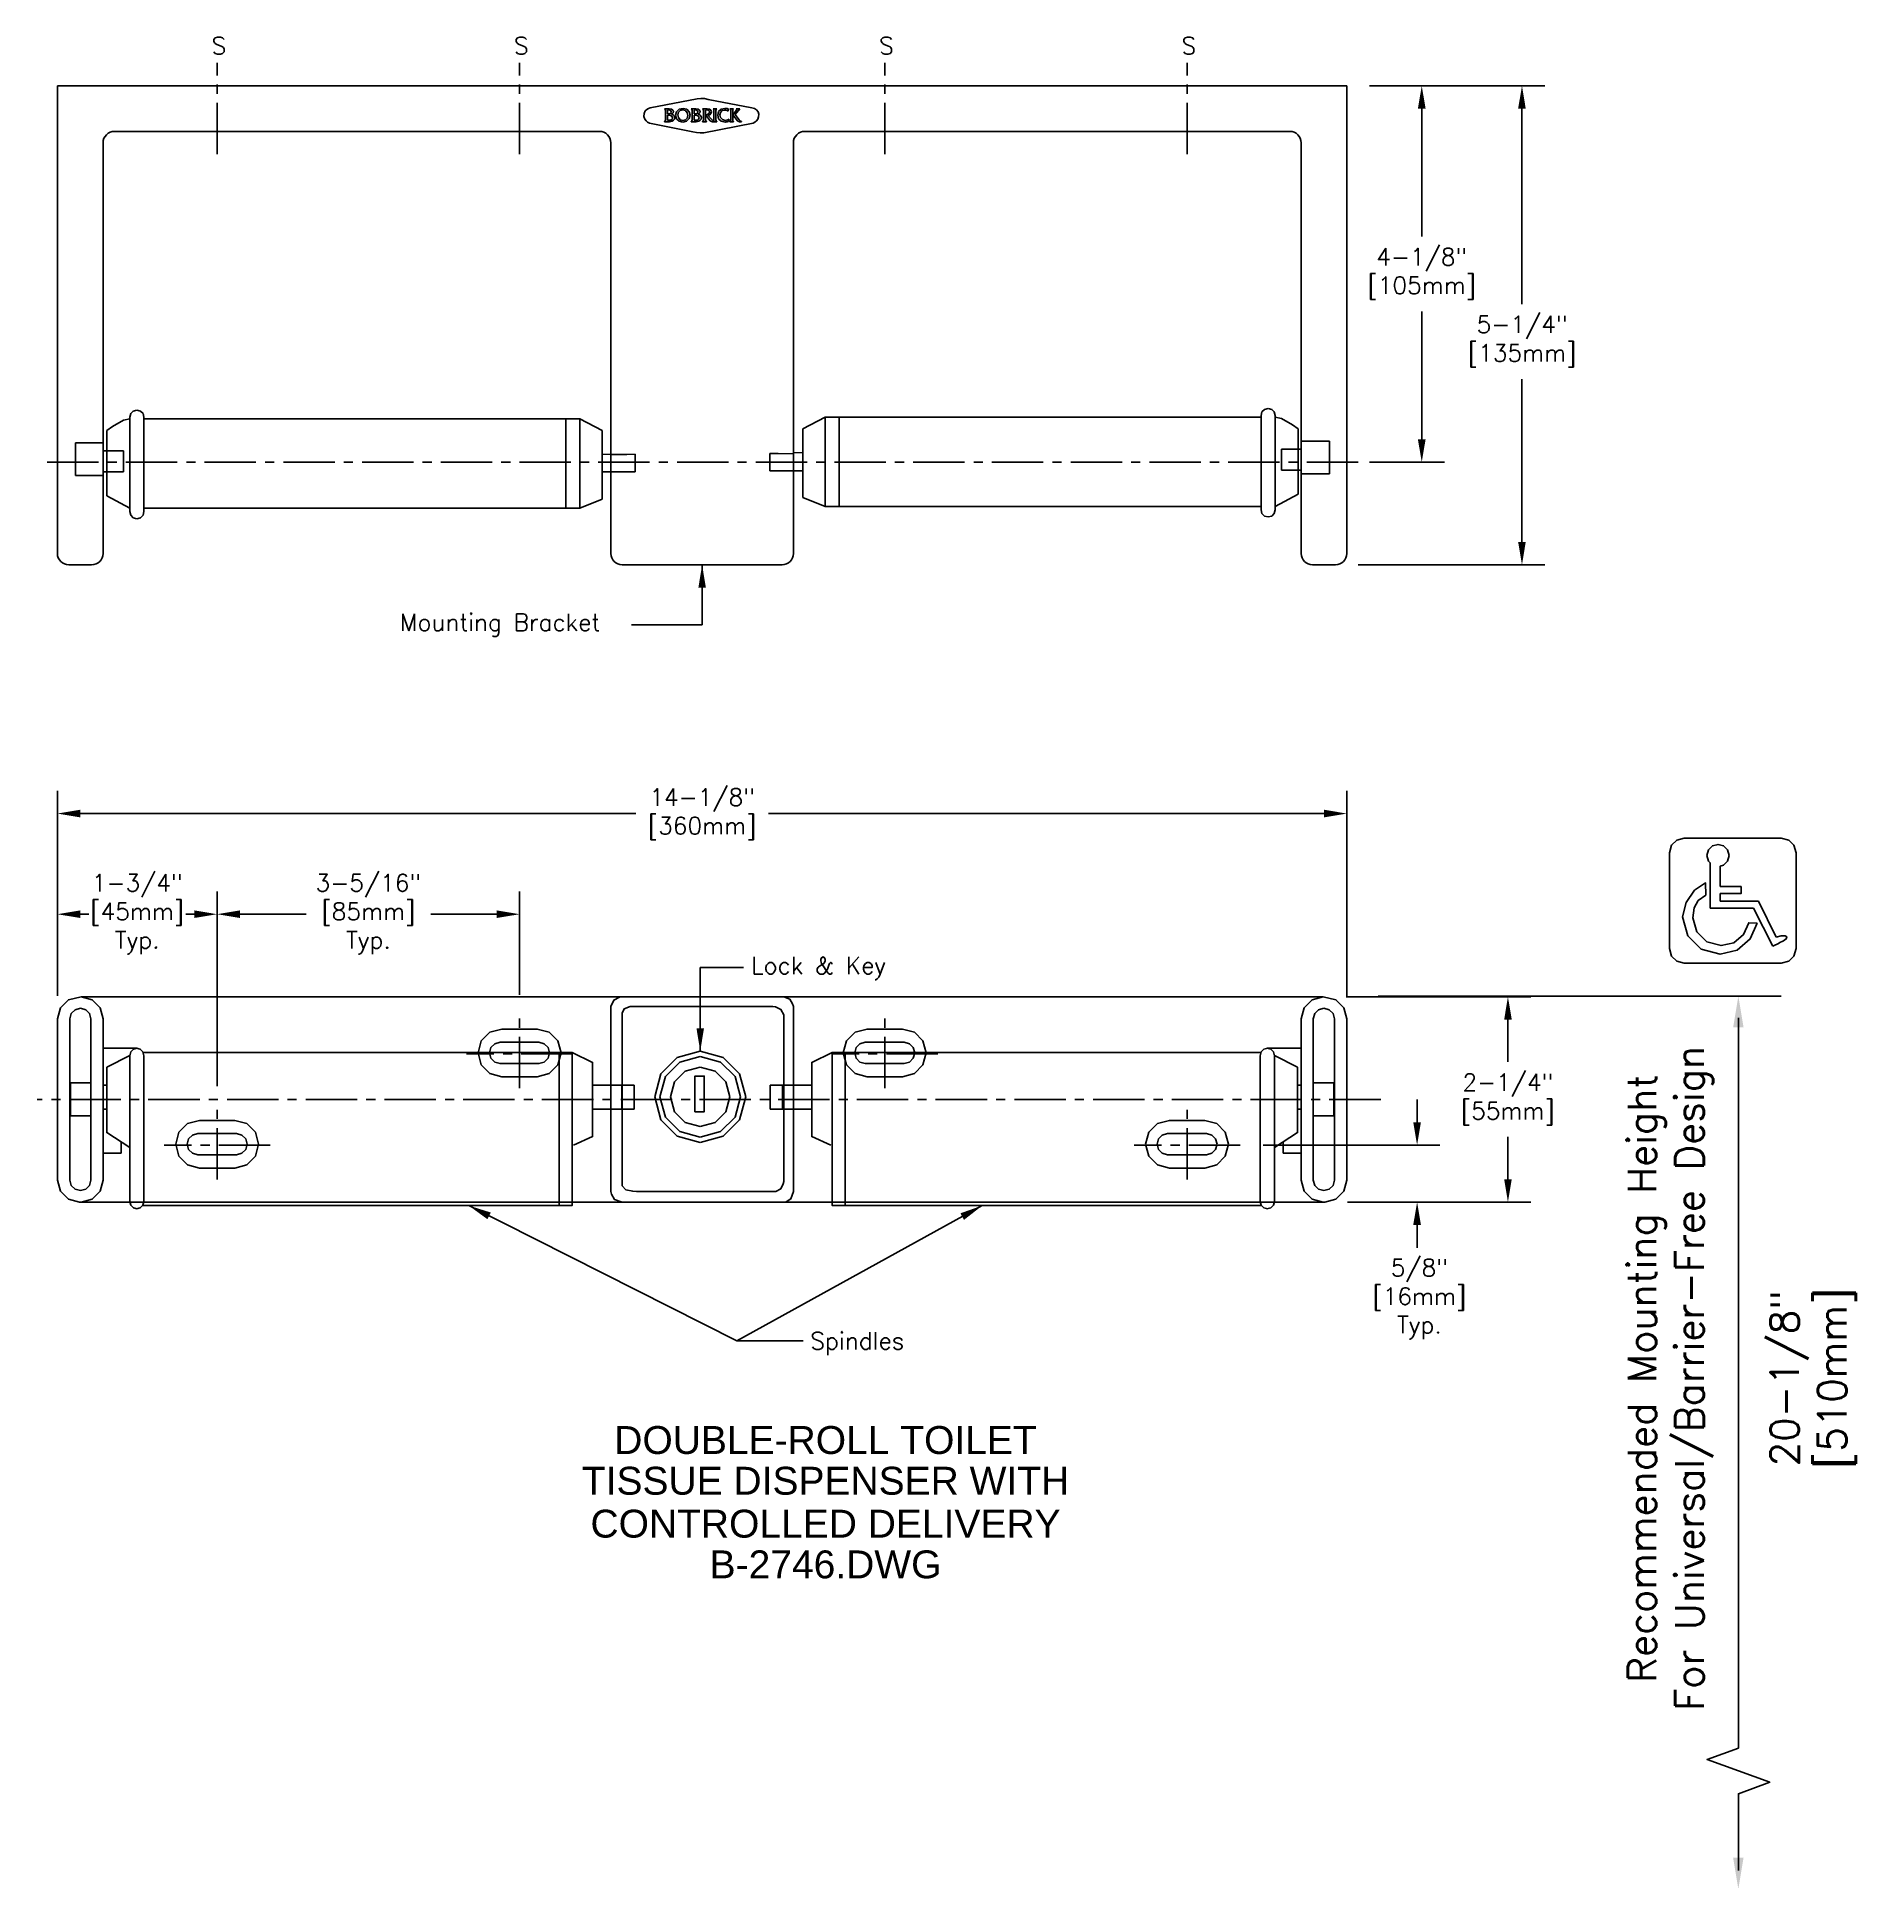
# Model space of a CAD drawing. Extents: x 16.3 to 36.2, y -4.2 to 16.1.
import ezdxf
from ezdxf.enums import TextEntityAlignment as Align

# ---------------------------------------------------------------- set-up
doc = ezdxf.new("R2010")
doc.units = 0
doc.header["$MEASUREMENT"] = 0
doc.header["$PDMODE"] = 35
doc.header["$PDSIZE"] = 0.000315
doc.linetypes.add('CENTER2', pattern=[1.125, 0.75, -0.125, 0.125, -0.125])
doc.layers.get('0').update_dxf_attribs({"linetype": 'CONTINUOUS'})
doc.layers.get('DEFPOINTS').update_dxf_attribs({"linetype": 'CONTINUOUS'})
for name, color, linetype in [('DETAIL', 4, 'CONTINUOUS'), ('DIM', 1, 'CONTINUOUS'), ('TEXT', 2, 'CONTINUOUS')]:
    doc.layers.add(name, color=color, linetype=linetype)
doc.styles.add('ARIAL_5', font='arial.ttf', dxfattribs={"height": 5})
doc.styles.add('DIM_S_5', font='simplex.shx', dxfattribs={"height": 0.1875})
doc.styles.add('DIM_S_7', font='simplex.shx', dxfattribs={"height": 0.3125})
doc.dimstyles.new('DIM_S_7', dxfattribs={"dimtxt": 0.12, "dimasz": 0.25, "dimexe": 0.25, "dimexo": 0.25, "dimgap": 0.09375, "dimtad": 1, "dimtih": 1, "dimtoh": 1, "dimdec": 4, "dimrnd": 0.0625, "dimzin": 0, "dimtxsty": 'DIM_S_5', "dimcen": 0.09375, "dimaunit": 1, "dimazin": 3, "dimtfac": 1, "dimtdec": 4, "dimtofl": 0, "dimtmove": 0, "dimatfit": 3, "dimtolj": 1, "dimtzin": 0})

msp = doc.modelspace()

# ---------------------------------------------------------------- texts
at = {"layer": 'DIM', "linetype": 'CONTINUOUS', "style": 'DIM_S_5'}
for s, p in [('S', (18.16319, 15.91713)), ('S', (21.47569, 15.91713)), ('S', (25.47569, 15.91713)), ('S', (28.78819, 15.91713)), ('Mounting Bracket', (20.22629, 9.5979)), ('Lock & Key', (24.07393, 5.83786)), ('Spindles', (24.72212, 1.72481))]:
    msp.add_text(s, height=0.1875, dxfattribs=at).set_placement(p)
at = {"layer": 'DIM', "linetype": 'CONTINUOUS', "insert": (33.67615, 1.40808), "char_height": 0.3125, "width": 11.8907917, "attachment_point": 2, "rotation": 90, "style": 'DIM_S_7'}
msp.add_mtext('Recommended Mounting Height \\PFor Universal/Barrier-Free Design\\P\\P20-1/8"\\P[510mm]', dxfattribs=at)

# ---------------------------------------------------------------- blocks, each defined once
blk = doc.blocks.new('TBLK_TX')
blk = doc.blocks.new('*D2')
at = {"layer": 'DEFPOINTS', "color": 0, "linetype": 'CONTINUOUS'}
for p in [(30.599, 15.571), (30.474, 10.321), (32.518, 10.321)]:
    blk.add_point(p, dxfattribs=at)
at = {"layer": 'DIM', "color": 0, "linetype": 'CONTINUOUS'}
for p, q in [((30.849, 15.571), (32.768, 15.571)), ((32.518, 15.321), (32.518, 13.178)), ((32.518, 10.571), (32.518, 12.357)), ((30.724, 10.321), (32.768, 10.321))]:
    blk.add_line(p, q, dxfattribs=at)
for points in [[(32.476, 15.321), (32.559, 15.321), (32.518, 15.571)], [(32.476, 10.571), (32.559, 10.571), (32.518, 10.321)]]:
    blk.add_solid(points, dxfattribs=at)
at = {"layer": 'DIM', "color": 0, "linetype": 'CONTINUOUS', "insert": (32.52, 12.768), "char_height": 0.1875, "attachment_point": 5, "style": 'DIM_S_5'}
blk.add_mtext('\\A1;5-1/4"\\P[135mm]', dxfattribs=at)
blk = doc.blocks.new('*D3')
at = {"color": 0, "linetype": 'BYBLOCK'}
for p, q in [((30.849, 15.571), (31.67, 15.571)), ((31.42, 15.321), (31.42, 13.92)), ((31.42, 11.696), (31.42, 13.098)), ((30.849, 11.446), (31.67, 11.446))]:
    blk.add_line(p, q, dxfattribs=at)
for points in [[(31.378, 15.321), (31.462, 15.321), (31.42, 15.571)], [(31.378, 11.696), (31.462, 11.696), (31.42, 11.446)]]:
    blk.add_solid(points, dxfattribs=at)
at = {"layer": 'DEFPOINTS', "color": 0, "linetype": 'BYBLOCK'}
for p in [(30.599, 15.571), (30.599, 11.446), (31.42, 11.446)]:
    blk.add_point(p, dxfattribs=at)
at = {"color": 0, "linetype": 'BYBLOCK', "insert": (31.42, 13.509), "char_height": 0.1875, "attachment_point": 5, "style": 'DIM_S_5'}
blk.add_mtext('\\A1;4-1/8"\\P[105mm]', dxfattribs=at)
blk = doc.blocks.new('*D4')
at = {"color": 0, "linetype": 'BYBLOCK'}
for p, q in [((16.474, 5.597), (16.474, 7.846)), ((30.599, 5.597), (30.599, 7.846)), ((16.724, 7.596), (22.809, 7.596)), ((30.349, 7.596), (24.264, 7.596))]:
    blk.add_line(p, q, dxfattribs=at)
for points in [[(16.724, 7.638), (16.724, 7.554), (16.474, 7.596)], [(30.349, 7.638), (30.349, 7.554), (30.599, 7.596)]]:
    blk.add_solid(points, dxfattribs=at)
at = {"layer": 'DEFPOINTS', "color": 0, "linetype": 'BYBLOCK'}
for p in [(30.599, 7.596), (16.474, 5.347), (30.599, 5.347)]:
    blk.add_point(p, dxfattribs=at)
at = {"color": 0, "linetype": 'BYBLOCK', "insert": (23.537, 7.588), "char_height": 0.1875, "attachment_point": 5, "style": 'DIM_S_5'}
blk.add_mtext('\\A1;14-1/8"\\P[360mm]', dxfattribs=at)
blk = doc.blocks.new('*D5')
at = {"color": 0, "linetype": 'BYBLOCK'}
for p, q in [((30.591, 5.589), (32.614, 5.589)), ((32.364, 5.339), (32.364, 4.874)), ((32.364, 3.589), (32.364, 4.053)), ((30.608, 3.339), (32.614, 3.339))]:
    blk.add_line(p, q, dxfattribs=at)
for points in [[(32.323, 5.339), (32.406, 5.339), (32.364, 5.589)], [(32.323, 3.589), (32.406, 3.589), (32.364, 3.339)]]:
    blk.add_solid(points, dxfattribs=at)
at = {"layer": 'DEFPOINTS', "color": 0, "linetype": 'BYBLOCK'}
for p in [(30.341, 5.589), (30.358, 3.339), (32.364, 3.339)]:
    blk.add_point(p, dxfattribs=at)
at = {"color": 0, "linetype": 'BYBLOCK', "insert": (32.364, 4.464), "char_height": 0.1875, "attachment_point": 5, "style": 'DIM_S_5'}
blk.add_mtext('\\A1;2-1/4"\\P[55mm]', dxfattribs=at)
blk = doc.blocks.new('*D6')
at = {"layer": 'DEFPOINTS', "color": 0, "linetype": 'CONTINUOUS'}
for p in [(29.431, 3.964), (30.358, 3.339), (31.369, 3.339)]:
    blk.add_point(p, dxfattribs=at)
at = {"layer": 'DIM', "color": 0, "linetype": 'CONTINUOUS'}
for p, q in [((31.369, 4.214), (31.369, 4.464)), ((29.681, 3.964), (31.619, 3.964)), ((30.608, 3.339), (31.619, 3.339)), ((31.369, 3.089), (31.369, 2.839))]:
    blk.add_line(p, q, dxfattribs=at)
for points in [[(31.327, 4.214), (31.411, 4.214), (31.369, 3.964)], [(31.327, 3.089), (31.411, 3.089), (31.369, 3.339)]]:
    blk.add_solid(points, dxfattribs=at)
at = {"layer": 'DIM', "color": 0, "linetype": 'CONTINUOUS', "insert": (31.394, 2.276), "char_height": 0.1875, "attachment_point": 5, "style": 'DIM_S_5'}
blk.add_mtext('\\A1;5/8"\\P[16mm]\\PTyp.', dxfattribs=at)
blk = doc.blocks.new('*D7')
at = {"color": 0, "linetype": 'BYBLOCK'}
for p, q in [((16.474, 5.597), (16.474, 6.743)), ((18.224, 4.61), (18.224, 6.743)), ((16.724, 6.493), (16.818, 6.493)), ((17.974, 6.493), (17.881, 6.493))]:
    blk.add_line(p, q, dxfattribs=at)
for points in [[(16.724, 6.535), (16.724, 6.452), (16.474, 6.493)], [(17.974, 6.535), (17.974, 6.452), (18.224, 6.493)]]:
    blk.add_solid(points, dxfattribs=at)
at = {"layer": 'DEFPOINTS', "color": 0, "linetype": 'BYBLOCK'}
for p in [(18.224, 6.493), (16.474, 5.347), (18.224, 4.36)]:
    blk.add_point(p, dxfattribs=at)
at = {"color": 0, "linetype": 'BYBLOCK', "insert": (17.349, 6.493), "char_height": 0.1875, "attachment_point": 5, "style": 'DIM_S_5'}
blk.add_mtext('\\A1;1-3/4"\\P[45mm]\\PTyp.', dxfattribs=at)
blk = doc.blocks.new('*D8')
at = {"color": 0, "linetype": 'BYBLOCK'}
for p, q in [((18.224, 4.61), (18.224, 6.743)), ((21.537, 5.61), (21.537, 6.743)), ((18.474, 6.493), (19.198, 6.493)), ((21.287, 6.493), (20.564, 6.493))]:
    blk.add_line(p, q, dxfattribs=at)
for points in [[(18.474, 6.535), (18.474, 6.452), (18.224, 6.493)], [(21.287, 6.535), (21.287, 6.452), (21.537, 6.493)]]:
    blk.add_solid(points, dxfattribs=at)
at = {"layer": 'DEFPOINTS', "color": 0, "linetype": 'BYBLOCK'}
for p in [(21.537, 6.493), (21.537, 5.36), (18.224, 4.36)]:
    blk.add_point(p, dxfattribs=at)
at = {"color": 0, "linetype": 'BYBLOCK', "insert": (19.881, 6.493), "char_height": 0.1875, "attachment_point": 5, "style": 'DIM_S_5'}
blk.add_mtext('\\A1;3-5/16"\\P[85mm]\\PTyp.', dxfattribs=at)
blk = doc.blocks.new('ADA')
at = {"layer": 'DETAIL', "linetype": 'CONTINUOUS'}
for p, q in [((1.017, 0.853), (0.492, 0.853)), ((1.261, 0.358), (1.017, 0.853)), ((1.215, 0.235), (1.3, 0.278)), ((1.3, 0.278), (1.299, 0.282))]:
    blk.add_line(p, q, dxfattribs=at)
for points in [[(1.328, 0), (1.431, 0.028), (1.503, 0.1), (1.531, 0.202), (1.531, 1.514), (1.503, 1.616), (1.431, 1.688), (1.328, 1.716), (0, 1.716), (-0.102, 1.688), (-0.175, 1.616), (-0.203, 1.514), (-0.203, 0.202), (-0.175, 0.1), (-0.102, 0.028), (0, 0)], [(0.997, 0.551), (0.905, 0.333), (0.727, 0.181), (0.491, 0.125), (0.233, 0.194), (0.049, 0.378), (-0.021, 0.635), (0.026, 0.833), (0.142, 1), (0.293, 1.1), (0.295, 0.934), (0.193, 0.86), (0.137, 0.758), (0.12, 0.624), (0.172, 0.431), (0.31, 0.294), (0.504, 0.242), (0.68, 0.282), (0.814, 0.393), (0.883, 0.555)]]:
    blk.add_lwpolyline(points, close=True, dxfattribs=at)
for points in [[(0.492, 1.332), (0.54, 1.345), (0.595, 1.4), (0.616, 1.477), (0.595, 1.554), (0.54, 1.609), (0.463, 1.629), (0.386, 1.609), (0.331, 1.554), (0.31, 1.477), (0.331, 1.4), (0.355, 1.376)], [(0.355, 1.376), (0.355, 0.757)], [(0.492, 1.051), (0.492, 1.332)], [(0.492, 0.955), (0.78, 0.955), (0.78, 1.051), (0.492, 1.051)], [(0.492, 0.853), (0.492, 0.955)], [(0.355, 0.757), (0.492, 0.757)], [(0.492, 0.757), (0.948, 0.757)], [(0.948, 0.757), (1.215, 0.235)], [(1.299, 0.282), (1.359, 0.307), (1.398, 0.335), (1.407, 0.361), (1.382, 0.375), (1.329, 0.374), (1.261, 0.358)]]:
    blk.add_lwpolyline(points, dxfattribs=at)

# ---------------------------------------------------------------- dimensions: what is measured, and where the dimension line sits
at = {"layer": 'DIM', "linetype": 'CONTINUOUS'}
for base, p1, p2, text, picture, middle in [((32.51759, 10.32138), (30.59931, 15.57138), (30.47431, 10.32138), '5-1/4"\\P[135mm]', '*D2', (32.52044, 12.76753)), ((31.36891, 3.33876), (29.43071, 3.96376), (30.35753, 3.33876), '5/8"\\P[16mm]\\PTyp.', '*D6', (31.39362, 2.27629))]:
    dim = msp.add_linear_dim(base=base, p1=p1, p2=p2, angle=90, text=text, dimstyle='DIM_S_7', override={"dimpost": '\\X'}, dxfattribs=at)
    dim.commit()
    dim.dimension.update_dxf_attribs({"geometry": picture, "text_midpoint": middle, "dimtype": 160})
for base, p1, p2, text, picture, middle in [((31.41996, 11.44638), (30.59931, 15.57138), (30.59931, 11.44638), '4-1/8"\\P[105mm]', '*D3', (31.41996, 13.50888)), ((32.36443, 3.33876), (30.34103, 5.58876), (30.35753, 3.33876), '2-1/4"\\P[55mm]', '*D5', (32.36443, 4.46376))]:
    dim = msp.add_linear_dim(base=base, p1=p1, p2=p2, angle=90, text=text, dimstyle='DIM_S_7', override={"dimpost": '\\X'}, dxfattribs=at)
    dim.commit()
    dim.dimension.update_dxf_attribs({"geometry": picture, "text_midpoint": middle})
for base, p1, p2, text, picture, middle in [((30.59931, 7.59596), (16.47431, 5.34693), (30.59931, 5.34693), '14-1/8"\\P[360mm]', '*D4', (23.53681, 7.58779)), ((18.22431, 6.49317), (16.47431, 5.34693), (18.22431, 4.35958), '1-3/4"\\P[45mm]\\PTyp.', '*D7', (17.34931, 6.49317)), ((21.53681, 6.49317), (18.22431, 4.35958), (21.53681, 5.35958), '3-5/16"\\P[85mm]\\PTyp.', '*D8', (19.88056, 6.49317))]:
    dim = msp.add_linear_dim(base=base, p1=p1, p2=p2, text=text, dimstyle='DIM_S_7', override={"dimpost": '\\X'}, dxfattribs=at)
    dim.commit()
    dim.dimension.update_dxf_attribs({"geometry": picture, "text_midpoint": middle, "dimtype": 160})

# ---------------------------------------------------------------- linework, layer by layer
at = {"layer": 'DETAIL', "linetype": 'CENTER2', "ltscale": 0.75}
for p, q in [((18.22431, 14.82138), (18.22431, 15.82138)), ((21.53681, 14.82138), (21.53681, 15.82138)), ((25.53681, 14.82138), (25.53681, 15.82138)), ((28.84931, 14.82138), (28.84931, 15.82138)), ((30.72431, 11.44638), (16.34931, 11.44638)), ((21.53681, 4.58728), (21.53681, 5.35958)), ((25.53681, 4.58728), (25.53681, 5.35958)), ((22.11821, 4.96376), (20.95549, 4.96376)), ((26.11821, 4.96376), (24.95549, 4.96376)), ((30.97007, 4.46376), (16.25106, 4.46376)), ((18.22431, 3.58728), (18.22431, 4.35958)), ((28.84931, 3.58728), (28.84931, 4.35958)), ((18.80571, 3.96376), (17.64299, 3.96376)), ((29.43071, 3.96376), (28.26799, 3.96376))]:
    msp.add_line(p, q, dxfattribs=at)
at = {"layer": 'DETAIL', "linetype": 'CONTINUOUS'}
for p, q in [((30.59931, 15.57138), (16.47431, 15.57138)), ((16.47431, 15.57138), (16.47431, 10.44638)), ((22.96769, 15.32841), (23.48129, 15.4263)), ((23.48129, 15.4263), (23.52183, 15.43284)), ((23.52183, 15.43284), (23.56381, 15.42943)), ((23.56381, 15.42943), (23.60322, 15.41994)), ((30.59931, 15.57138), (30.59931, 10.44638)), ((22.89937, 15.23525), (22.90141, 15.2681)), ((22.90776, 15.20501), (22.89937, 15.23525)), ((22.90141, 15.2681), (22.91417, 15.29652)), ((22.91417, 15.29652), (22.93018, 15.31161)), ((22.93018, 15.31161), (22.94809, 15.32201)), ((22.94809, 15.32201), (22.96769, 15.32841)), ((23.12553, 15.3189), (23.12553, 15.31949)), ((23.12553, 15.31949), (23.1772, 15.31949)), ((23.12553, 15.3189), (23.12553, 15.31949)), ((23.12553, 15.31949), (23.1772, 15.31949)), ((23.13297, 15.31152), (23.12553, 15.3189)), ((23.13297, 15.31152), (23.12553, 15.3189)), ((23.13511, 15.30031), (23.13297, 15.31152)), ((23.13511, 15.30031), (23.13297, 15.31152)), ((23.13512, 15.28919), (23.13511, 15.30031)), ((23.13512, 15.28919), (23.13511, 15.30031)), ((23.13512, 15.2075), (23.13512, 15.28919)), ((23.13512, 15.2075), (23.13512, 15.28919)), ((23.17199, 15.3061), (23.15738, 15.30456)), ((23.17199, 15.3061), (23.15738, 15.30456)), ((23.15738, 15.30456), (23.15738, 15.26212)), ((23.15738, 15.30456), (23.15738, 15.26212)), ((23.15738, 15.26212), (23.16457, 15.26212)), ((23.15738, 15.26212), (23.16457, 15.26212)), ((23.17259, 15.24868), (23.15738, 15.24778)), ((23.17259, 15.24868), (23.15738, 15.24778)), ((23.15738, 15.24778), (23.15738, 15.1943)), ((23.15738, 15.24778), (23.15738, 15.1943)), ((23.16457, 15.26212), (23.17977, 15.26401)), ((23.16457, 15.26212), (23.17977, 15.26401)), ((23.18479, 15.30445), (23.17199, 15.3061)), ((23.18479, 15.30445), (23.17199, 15.3061)), ((23.19142, 15.24629), (23.17259, 15.24868)), ((23.19142, 15.24629), (23.17259, 15.24868)), ((23.1772, 15.31949), (23.20178, 15.31565)), ((23.1772, 15.31949), (23.20178, 15.31565)), ((23.17977, 15.26401), (23.19321, 15.2709)), ((23.17977, 15.26401), (23.19321, 15.2709)), ((23.19489, 15.29715), (23.18479, 15.30445)), ((23.19489, 15.29715), (23.18479, 15.30445)), ((23.20626, 15.23674), (23.19142, 15.24629)), ((23.20626, 15.23674), (23.19142, 15.24629)), ((23.19321, 15.2709), (23.19899, 15.28462)), ((23.19321, 15.2709), (23.19899, 15.28462)), ((23.19899, 15.28462), (23.19489, 15.29715)), ((23.19899, 15.28462), (23.19489, 15.29715)), ((23.21212, 15.26642), (23.20095, 15.25993)), ((23.21212, 15.26642), (23.20095, 15.25993)), ((23.20095, 15.25993), (23.21886, 15.25288)), ((23.20095, 15.25993), (23.21886, 15.25288)), ((23.20178, 15.31565), (23.21733, 15.30483)), ((23.20178, 15.31565), (23.21733, 15.30483)), ((23.21227, 15.21963), (23.20626, 15.23674)), ((23.21227, 15.21963), (23.20626, 15.23674)), ((23.20692, 15.20308), (23.21227, 15.21963)), ((23.20692, 15.20308), (23.21227, 15.21963)), ((23.21986, 15.27557), (23.21212, 15.26642)), ((23.21986, 15.27557), (23.21212, 15.26642)), ((23.21733, 15.30483), (23.22276, 15.28813)), ((23.21733, 15.30483), (23.22276, 15.28813)), ((23.21886, 15.25288), (23.2316, 15.24006)), ((23.21886, 15.25288), (23.2316, 15.24006)), ((23.22276, 15.28813), (23.21986, 15.27557)), ((23.22276, 15.28813), (23.21986, 15.27557)), ((23.2316, 15.24006), (23.23646, 15.22161)), ((23.2316, 15.24006), (23.23646, 15.22161)), ((23.23646, 15.22161), (23.23292, 15.20587)), ((23.23646, 15.22161), (23.23292, 15.20587)), ((23.24621, 15.24868), (23.25723, 15.28655)), ((23.24621, 15.24868), (23.25723, 15.28655)), ((23.25725, 15.20943), (23.24621, 15.24868)), ((23.25725, 15.20943), (23.24621, 15.24868)), ((23.25723, 15.28655), (23.28642, 15.31352)), ((23.25723, 15.28655), (23.28642, 15.31352)), ((23.27791, 15.27992), (23.27107, 15.25063)), ((23.27791, 15.27992), (23.27107, 15.25063)), ((23.27107, 15.25063), (23.27792, 15.2212)), ((23.27107, 15.25063), (23.27792, 15.2212)), ((23.29705, 15.30008), (23.27791, 15.27992)), ((23.29705, 15.30008), (23.27791, 15.27992)), ((23.27792, 15.2212), (23.29717, 15.19832)), ((23.27792, 15.2212), (23.29717, 15.19832)), ((23.28642, 15.31352), (23.32793, 15.32318)), ((23.28642, 15.31352), (23.32793, 15.32318)), ((23.32643, 15.30758), (23.29705, 15.30008)), ((23.32643, 15.30758), (23.29705, 15.30008)), ((23.3559, 15.2985), (23.32643, 15.30758)), ((23.3559, 15.2985), (23.32643, 15.30758)), ((23.32793, 15.32318), (23.36851, 15.31291)), ((23.32793, 15.32318), (23.36851, 15.31291)), ((23.37457, 15.2756), (23.3559, 15.2985)), ((23.37457, 15.2756), (23.3559, 15.2985)), ((23.36851, 15.31291), (23.39589, 15.28616)), ((23.36851, 15.31291), (23.39589, 15.28616)), ((23.37438, 15.21648), (23.38109, 15.24541)), ((23.37438, 15.21648), (23.38109, 15.24541)), ((23.38109, 15.24541), (23.37457, 15.2756)), ((23.38109, 15.24541), (23.37457, 15.2756)), ((23.40593, 15.24974), (23.39478, 15.21032)), ((23.40593, 15.24974), (23.39478, 15.21032)), ((23.39589, 15.28616), (23.40593, 15.24974)), ((23.39589, 15.28616), (23.40593, 15.24974)), ((23.41742, 15.3189), (23.41742, 15.31949)), ((23.41742, 15.31949), (23.46907, 15.31949)), ((23.41742, 15.3189), (23.41742, 15.31949)), ((23.41742, 15.31949), (23.46907, 15.31949)), ((23.42487, 15.31152), (23.41742, 15.3189)), ((23.42487, 15.31152), (23.41742, 15.3189)), ((23.42703, 15.30031), (23.42487, 15.31152)), ((23.42703, 15.30031), (23.42487, 15.31152)), ((23.42706, 15.28919), (23.42703, 15.30031)), ((23.42706, 15.28919), (23.42703, 15.30031)), ((23.42706, 15.2075), (23.42706, 15.28919)), ((23.42706, 15.2075), (23.42706, 15.28919)), ((23.46386, 15.3061), (23.44927, 15.30456)), ((23.46386, 15.3061), (23.44927, 15.30456)), ((23.44927, 15.30456), (23.44927, 15.26212)), ((23.44927, 15.30456), (23.44927, 15.26212)), ((23.44927, 15.26212), (23.45645, 15.26212)), ((23.44927, 15.26212), (23.45645, 15.26212)), ((23.46453, 15.24868), (23.44927, 15.24778)), ((23.46453, 15.24868), (23.44927, 15.24778)), ((23.44927, 15.24778), (23.44927, 15.1943)), ((23.44927, 15.24778), (23.44927, 15.1943)), ((23.45645, 15.26212), (23.47168, 15.26401)), ((23.45645, 15.26212), (23.47168, 15.26401)), ((23.47668, 15.30445), (23.46386, 15.3061)), ((23.47668, 15.30445), (23.46386, 15.3061)), ((23.48332, 15.24629), (23.46453, 15.24868)), ((23.48332, 15.24629), (23.46453, 15.24868)), ((23.46907, 15.31949), (23.49368, 15.31565)), ((23.46907, 15.31949), (23.49368, 15.31565)), ((23.47168, 15.26401), (23.4851, 15.2709)), ((23.47168, 15.26401), (23.4851, 15.2709)), ((23.48678, 15.29715), (23.47668, 15.30445)), ((23.48678, 15.29715), (23.47668, 15.30445)), ((23.49814, 15.23674), (23.48332, 15.24629)), ((23.49814, 15.23674), (23.48332, 15.24629)), ((23.4851, 15.2709), (23.49088, 15.28462)), ((23.4851, 15.2709), (23.49088, 15.28462)), ((23.49088, 15.28462), (23.48678, 15.29715)), ((23.49088, 15.28462), (23.48678, 15.29715)), ((23.504, 15.26642), (23.49285, 15.25993)), ((23.504, 15.26642), (23.49285, 15.25993)), ((23.49285, 15.25993), (23.51075, 15.25288)), ((23.49285, 15.25993), (23.51075, 15.25288)), ((23.49368, 15.31565), (23.50922, 15.30483)), ((23.49368, 15.31565), (23.50922, 15.30483)), ((23.50416, 15.21963), (23.49814, 15.23674)), ((23.50416, 15.21963), (23.49814, 15.23674)), ((23.49881, 15.20308), (23.50416, 15.21963)), ((23.49881, 15.20308), (23.50416, 15.21963)), ((23.51174, 15.27557), (23.504, 15.26642)), ((23.51174, 15.27557), (23.504, 15.26642)), ((23.50922, 15.30483), (23.51463, 15.28813)), ((23.50922, 15.30483), (23.51463, 15.28813)), ((23.51075, 15.25288), (23.52349, 15.24006)), ((23.51075, 15.25288), (23.52349, 15.24006)), ((23.51463, 15.28813), (23.51174, 15.27557)), ((23.51463, 15.28813), (23.51174, 15.27557)), ((23.52349, 15.24006), (23.52834, 15.22161)), ((23.52349, 15.24006), (23.52834, 15.22161)), ((23.52834, 15.22161), (23.5248, 15.20587)), ((23.52834, 15.22161), (23.5248, 15.20587)), ((23.54158, 15.3189), (23.54158, 15.31949)), ((23.54158, 15.31949), (23.59347, 15.31949)), ((23.54158, 15.3189), (23.54158, 15.31949)), ((23.54158, 15.31949), (23.59347, 15.31949)), ((23.54902, 15.31151), (23.54158, 15.3189)), ((23.54902, 15.31151), (23.54158, 15.3189)), ((23.55119, 15.30024), (23.54902, 15.31151)), ((23.55119, 15.30024), (23.54902, 15.31151)), ((23.55122, 15.28896), (23.55119, 15.30024)), ((23.55122, 15.28896), (23.55119, 15.30024)), ((23.55122, 15.20727), (23.55122, 15.28896)), ((23.55122, 15.20727), (23.55122, 15.28896)), ((23.57838, 15.30514), (23.57341, 15.30438)), ((23.57838, 15.30514), (23.57341, 15.30438)), ((23.57341, 15.30438), (23.57341, 15.20727)), ((23.57341, 15.30438), (23.57341, 15.20727)), ((23.58328, 15.30573), (23.57838, 15.30514)), ((23.58328, 15.30573), (23.57838, 15.30514)), ((23.57862, 15.25106), (23.59614, 15.25572)), ((23.57862, 15.25106), (23.59614, 15.25572)), ((23.59868, 15.22053), (23.57862, 15.25106)), ((23.59868, 15.22053), (23.57862, 15.25106)), ((23.58821, 15.3061), (23.58328, 15.30573)), ((23.58821, 15.3061), (23.58328, 15.30573)), ((23.60199, 15.30362), (23.58821, 15.3061)), ((23.60199, 15.30362), (23.58821, 15.3061)), ((23.59347, 15.31949), (23.61814, 15.31484)), ((23.59347, 15.31949), (23.61814, 15.31484)), ((23.59614, 15.25572), (23.61043, 15.26553)), ((23.59614, 15.25572), (23.61043, 15.26553)), ((23.62525, 15.1878), (23.59868, 15.22053)), ((23.62525, 15.1878), (23.59868, 15.22053)), ((23.61229, 15.29536), (23.60199, 15.30362)), ((23.61229, 15.29536), (23.60199, 15.30362)), ((23.60322, 15.41994), (24.08259, 15.32841)), ((23.62084, 15.254), (23.60394, 15.24654)), ((23.62084, 15.254), (23.60394, 15.24654)), ((23.60394, 15.24654), (23.63531, 15.20727)), ((23.60394, 15.24654), (23.63531, 15.20727)), ((23.61043, 15.26553), (23.61634, 15.28206)), ((23.61043, 15.26553), (23.61634, 15.28206)), ((23.61634, 15.28206), (23.61229, 15.29536)), ((23.61634, 15.28206), (23.61229, 15.29536)), ((23.61814, 15.31484), (23.63336, 15.30244)), ((23.61814, 15.31484), (23.63336, 15.30244)), ((23.63354, 15.2672), (23.62084, 15.254)), ((23.63354, 15.2672), (23.62084, 15.254)), ((23.63336, 15.30244), (23.63855, 15.28462)), ((23.63336, 15.30244), (23.63855, 15.28462)), ((23.63855, 15.28462), (23.63354, 15.2672)), ((23.63855, 15.28462), (23.63354, 15.2672)), ((23.65662, 15.3189), (23.65662, 15.31949)), ((23.65662, 15.31949), (23.69799, 15.31949)), ((23.65662, 15.3189), (23.65662, 15.31949)), ((23.65662, 15.31949), (23.69799, 15.31949)), ((23.66403, 15.31151), (23.65662, 15.3189)), ((23.66403, 15.31151), (23.65662, 15.3189)), ((23.66618, 15.30024), (23.66403, 15.31151)), ((23.66618, 15.30024), (23.66403, 15.31151)), ((23.66619, 15.28896), (23.66618, 15.30024)), ((23.66619, 15.28896), (23.66618, 15.30024)), ((23.66619, 15.20727), (23.66619, 15.28896)), ((23.66619, 15.20727), (23.66619, 15.28896)), ((23.68847, 15.30014), (23.68841, 15.28896)), ((23.68847, 15.30014), (23.68841, 15.28896)), ((23.68841, 15.28896), (23.68841, 15.20727)), ((23.68841, 15.28896), (23.68841, 15.20727)), ((23.69066, 15.31146), (23.68847, 15.30014)), ((23.69066, 15.31146), (23.68847, 15.30014)), ((23.69799, 15.3189), (23.69066, 15.31146)), ((23.69799, 15.3189), (23.69066, 15.31146)), ((23.69799, 15.31949), (23.69799, 15.3189)), ((23.69799, 15.31949), (23.69799, 15.3189)), ((23.70732, 15.24844), (23.71722, 15.28772)), ((23.70732, 15.24844), (23.71722, 15.28772)), ((23.71747, 15.2084), (23.70732, 15.24844)), ((23.71747, 15.2084), (23.70732, 15.24844)), ((23.71722, 15.28772), (23.74411, 15.31364)), ((23.71722, 15.28772), (23.74411, 15.31364)), ((23.7387, 15.27949), (23.73217, 15.25171)), ((23.7387, 15.27949), (23.73217, 15.25171)), ((23.73217, 15.25171), (23.73906, 15.22195)), ((23.73217, 15.25171), (23.73906, 15.22195)), ((23.75656, 15.29814), (23.7387, 15.27949)), ((23.75656, 15.29814), (23.7387, 15.27949)), ((23.73906, 15.22195), (23.75824, 15.20003)), ((23.73906, 15.22195), (23.75824, 15.20003)), ((23.74411, 15.31364), (23.78382, 15.323)), ((23.74411, 15.31364), (23.78382, 15.323)), ((23.78317, 15.30496), (23.75656, 15.29814)), ((23.78317, 15.30496), (23.75656, 15.29814)), ((23.79734, 15.30345), (23.78317, 15.30496)), ((23.79734, 15.30345), (23.78317, 15.30496)), ((23.78382, 15.323), (23.79715, 15.32227)), ((23.78382, 15.323), (23.79715, 15.32227)), ((23.79715, 15.32227), (23.81041, 15.32034)), ((23.79715, 15.32227), (23.81041, 15.32034)), ((23.81088, 15.2992), (23.79734, 15.30345)), ((23.81088, 15.2992), (23.79734, 15.30345)), ((23.81041, 15.32034), (23.82345, 15.31758)), ((23.81041, 15.32034), (23.82345, 15.31758)), ((23.82345, 15.29265), (23.81088, 15.2992)), ((23.82345, 15.29265), (23.81088, 15.2992)), ((23.82345, 15.31758), (23.82345, 15.29265)), ((23.82345, 15.31758), (23.82345, 15.29265)), ((23.83973, 15.3189), (23.83973, 15.31949)), ((23.83973, 15.31949), (23.88157, 15.31949)), ((23.83973, 15.3189), (23.83973, 15.31949)), ((23.83973, 15.31949), (23.88157, 15.31949)), ((23.84723, 15.31152), (23.83973, 15.3189)), ((23.84723, 15.31152), (23.83973, 15.3189)), ((23.84948, 15.30031), (23.84723, 15.31152)), ((23.84948, 15.30031), (23.84723, 15.31152)), ((23.84955, 15.28919), (23.84948, 15.30031)), ((23.84955, 15.28919), (23.84948, 15.30031)), ((23.84955, 15.2075), (23.84955, 15.28919)), ((23.84955, 15.2075), (23.84955, 15.28919)), ((23.87189, 15.30036), (23.87182, 15.28919)), ((23.87189, 15.30036), (23.87182, 15.28919)), ((23.87182, 15.28919), (23.87182, 15.2075)), ((23.87182, 15.28919), (23.87182, 15.2075)), ((23.87413, 15.31162), (23.87189, 15.30036)), ((23.87413, 15.31162), (23.87189, 15.30036)), ((23.88157, 15.3189), (23.87413, 15.31162)), ((23.88157, 15.3189), (23.87413, 15.31162)), ((23.87463, 15.25106), (23.90319, 15.28872)), ((23.87463, 15.25106), (23.90319, 15.28872)), ((23.92301, 15.18625), (23.87463, 15.25106)), ((23.92301, 15.18625), (23.87463, 15.25106)), ((23.88157, 15.31949), (23.88157, 15.3189)), ((23.88157, 15.31949), (23.88157, 15.3189)), ((23.94809, 15.3193), (23.89791, 15.25541)), ((23.94809, 15.3193), (23.89791, 15.25541)), ((23.89791, 15.25541), (23.94198, 15.19797)), ((23.89791, 15.25541), (23.94198, 15.19797)), ((23.90319, 15.28872), (23.91108, 15.29964)), ((23.90319, 15.28872), (23.91108, 15.29964)), ((23.90881, 15.3189), (23.90881, 15.31949)), ((23.90881, 15.31949), (23.94809, 15.31949)), ((23.90881, 15.3189), (23.90881, 15.31949)), ((23.90881, 15.31949), (23.94809, 15.31949)), ((23.91544, 15.31044), (23.90881, 15.3189)), ((23.91544, 15.31044), (23.90881, 15.3189)), ((23.91108, 15.29964), (23.91544, 15.31044)), ((23.91108, 15.29964), (23.91544, 15.31044)), ((23.94809, 15.31949), (23.94809, 15.3193)), ((23.94809, 15.31949), (23.94809, 15.3193)), ((24.08259, 15.32841), (24.10907, 15.32113)), ((24.10907, 15.32113), (24.13245, 15.30633)), ((24.13245, 15.30633), (24.14891, 15.28373)), ((24.15544, 15.2304), (24.14682, 15.20501)), ((24.14891, 15.28373), (24.15742, 15.25837)), ((24.15742, 15.25837), (24.15544, 15.2304)), ((22.41181, 15.07138), (17.09931, 15.07138)), ((22.92215, 15.18659), (22.90776, 15.20501)), ((22.94015, 15.17106), (22.92215, 15.18659)), ((22.96123, 15.16245), (22.94015, 15.17106)), ((23.43634, 15.06671), (22.96123, 15.16245)), ((23.12553, 15.17763), (23.13287, 15.18499)), ((23.12553, 15.17763), (23.13287, 15.18499)), ((23.12553, 15.17697), (23.12553, 15.17763)), ((23.12553, 15.17697), (23.12553, 15.17763)), ((23.16152, 15.17697), (23.12553, 15.17697)), ((23.16152, 15.17697), (23.12553, 15.17697)), ((23.13287, 15.18499), (23.13506, 15.19626)), ((23.13287, 15.18499), (23.13506, 15.19626)), ((23.13506, 15.19626), (23.13512, 15.2075)), ((23.13506, 15.19626), (23.13512, 15.2075)), ((23.15738, 15.1943), (23.1763, 15.19256)), ((23.15738, 15.1943), (23.1763, 15.19256)), ((23.17804, 15.17708), (23.16152, 15.17697)), ((23.17804, 15.17708), (23.16152, 15.17697)), ((23.1763, 15.19256), (23.19358, 15.19424)), ((23.1763, 15.19256), (23.19358, 15.19424)), ((23.1945, 15.17868), (23.17804, 15.17708)), ((23.1945, 15.17868), (23.17804, 15.17708)), ((23.19358, 15.19424), (23.20692, 15.20308)), ((23.19358, 15.19424), (23.20692, 15.20308)), ((23.21031, 15.1837), (23.1945, 15.17868)), ((23.21031, 15.1837), (23.1945, 15.17868)), ((23.22358, 15.19288), (23.21031, 15.1837)), ((23.22358, 15.19288), (23.21031, 15.1837)), ((23.23292, 15.20587), (23.22358, 15.19288)), ((23.23292, 15.20587), (23.22358, 15.19288)), ((23.28596, 15.18309), (23.25725, 15.20943)), ((23.28596, 15.18309), (23.25725, 15.20943)), ((23.32578, 15.17347), (23.28596, 15.18309)), ((23.32578, 15.17347), (23.28596, 15.18309)), ((23.29717, 15.19832), (23.32684, 15.18912)), ((23.29717, 15.19832), (23.32684, 15.18912)), ((23.36582, 15.18341), (23.32578, 15.17347)), ((23.36582, 15.18341), (23.32578, 15.17347)), ((23.32684, 15.18912), (23.35562, 15.19654)), ((23.32684, 15.18912), (23.35562, 15.19654)), ((23.35562, 15.19654), (23.37438, 15.21648)), ((23.35562, 15.19654), (23.37438, 15.21648)), ((23.39478, 15.21032), (23.36582, 15.18341)), ((23.39478, 15.21032), (23.36582, 15.18341)), ((23.41742, 15.17763), (23.42476, 15.18499)), ((23.41742, 15.17763), (23.42476, 15.18499)), ((23.41742, 15.17697), (23.41742, 15.17763)), ((23.41742, 15.17697), (23.41742, 15.17763)), ((23.45339, 15.17697), (23.41742, 15.17697)), ((23.45339, 15.17697), (23.41742, 15.17697)), ((23.42476, 15.18499), (23.42698, 15.19626)), ((23.42476, 15.18499), (23.42698, 15.19626)), ((23.42698, 15.19626), (23.42706, 15.2075)), ((23.42698, 15.19626), (23.42706, 15.2075)), ((23.47505, 15.06037), (23.43634, 15.06671)), ((23.44927, 15.1943), (23.46817, 15.19256)), ((23.44927, 15.1943), (23.46817, 15.19256)), ((23.46993, 15.17708), (23.45339, 15.17697)), ((23.46993, 15.17708), (23.45339, 15.17697)), ((23.46817, 15.19256), (23.48546, 15.19424)), ((23.46817, 15.19256), (23.48546, 15.19424)), ((23.4864, 15.17868), (23.46993, 15.17708)), ((23.4864, 15.17868), (23.46993, 15.17708)), ((23.51426, 15.05524), (23.47505, 15.06037)), ((23.48546, 15.19424), (23.49881, 15.20308)), ((23.48546, 15.19424), (23.49881, 15.20308)), ((23.50218, 15.1837), (23.4864, 15.17868)), ((23.50218, 15.1837), (23.4864, 15.17868)), ((23.51546, 15.19288), (23.50218, 15.1837)), ((23.51546, 15.19288), (23.50218, 15.1837)), ((23.55402, 15.05606), (23.51426, 15.05524)), ((23.5248, 15.20587), (23.51546, 15.19288)), ((23.5248, 15.20587), (23.51546, 15.19288)), ((23.54158, 15.17763), (23.54902, 15.18488)), ((23.54158, 15.17763), (23.54902, 15.18488)), ((23.54158, 15.17697), (23.54158, 15.17763)), ((23.54158, 15.17697), (23.54158, 15.17763)), ((23.58323, 15.17697), (23.54158, 15.17697)), ((23.58323, 15.17697), (23.54158, 15.17697)), ((23.54902, 15.18488), (23.55119, 15.19613)), ((23.54902, 15.18488), (23.55119, 15.19613)), ((23.55119, 15.19613), (23.55122, 15.20727)), ((23.55119, 15.19613), (23.55122, 15.20727)), ((24.09546, 15.16245), (23.55402, 15.05606)), ((23.57341, 15.20727), (23.57349, 15.19602)), ((23.57341, 15.20727), (23.57349, 15.19602)), ((23.57349, 15.19602), (23.57574, 15.18482)), ((23.57349, 15.19602), (23.57574, 15.18482)), ((23.57574, 15.18482), (23.58323, 15.17763)), ((23.57574, 15.18482), (23.58323, 15.17763)), ((23.58323, 15.17763), (23.58323, 15.17697)), ((23.58323, 15.17763), (23.58323, 15.17697)), ((23.63215, 15.18143), (23.62525, 15.1878)), ((23.63215, 15.18143), (23.62525, 15.1878)), ((23.64033, 15.17799), (23.63215, 15.18143)), ((23.64033, 15.17799), (23.63215, 15.18143)), ((23.63531, 15.20727), (23.64577, 15.19614)), ((23.63531, 15.20727), (23.64577, 15.19614)), ((23.65058, 15.17697), (23.64033, 15.17799)), ((23.65058, 15.17697), (23.64033, 15.17799)), ((23.64577, 15.19614), (23.65796, 15.18579)), ((23.64577, 15.19614), (23.65796, 15.18579)), ((23.67057, 15.17697), (23.65058, 15.17697)), ((23.67057, 15.17697), (23.65058, 15.17697)), ((23.65662, 15.17763), (23.66395, 15.18488)), ((23.65662, 15.17763), (23.66395, 15.18488)), ((23.65662, 15.17697), (23.65662, 15.17763)), ((23.65662, 15.17697), (23.65662, 15.17763)), ((23.69799, 15.17697), (23.65662, 15.17697)), ((23.69799, 15.17697), (23.65662, 15.17697)), ((23.65796, 15.18579), (23.67057, 15.17697)), ((23.65796, 15.18579), (23.67057, 15.17697)), ((23.66395, 15.18488), (23.66613, 15.19613)), ((23.66395, 15.18488), (23.66613, 15.19613)), ((23.66613, 15.19613), (23.66619, 15.20727)), ((23.66613, 15.19613), (23.66619, 15.20727)), ((23.68841, 15.20727), (23.68847, 15.19618)), ((23.68841, 15.20727), (23.68847, 15.19618)), ((23.68847, 15.19618), (23.69066, 15.18498)), ((23.68847, 15.19618), (23.69066, 15.18498)), ((23.69066, 15.18498), (23.69799, 15.17763)), ((23.69066, 15.18498), (23.69799, 15.17763)), ((23.69799, 15.17763), (23.69799, 15.17697)), ((23.69799, 15.17763), (23.69799, 15.17697)), ((23.7461, 15.1826), (23.71747, 15.2084)), ((23.7461, 15.1826), (23.71747, 15.2084)), ((23.79054, 15.17347), (23.7461, 15.1826)), ((23.79054, 15.17347), (23.7461, 15.1826)), ((23.75824, 15.20003), (23.78748, 15.1915)), ((23.75824, 15.20003), (23.78748, 15.1915)), ((23.78748, 15.1915), (23.80373, 15.19329)), ((23.78748, 15.1915), (23.80373, 15.19329)), ((23.80185, 15.1741), (23.79054, 15.17347)), ((23.80185, 15.1741), (23.79054, 15.17347)), ((23.8129, 15.1762), (23.80185, 15.1741)), ((23.8129, 15.1762), (23.80185, 15.1741)), ((23.80373, 15.19329), (23.8194, 15.19812)), ((23.80373, 15.19329), (23.8194, 15.19812)), ((23.82345, 15.18001), (23.8129, 15.1762)), ((23.82345, 15.18001), (23.8129, 15.1762)), ((23.8194, 15.19812), (23.83392, 15.20512)), ((23.8194, 15.19812), (23.83392, 15.20512)), ((23.83459, 15.20512), (23.82345, 15.18001)), ((23.83459, 15.20512), (23.82345, 15.18001)), ((23.83392, 15.20512), (23.83459, 15.20512)), ((23.83392, 15.20512), (23.83459, 15.20512)), ((23.83973, 15.17763), (23.84723, 15.18503)), ((23.83973, 15.17763), (23.84723, 15.18503)), ((23.83973, 15.17697), (23.83973, 15.17763)), ((23.83973, 15.17697), (23.83973, 15.17763)), ((23.88157, 15.17697), (23.83973, 15.17697)), ((23.88157, 15.17697), (23.83973, 15.17697)), ((23.84723, 15.18503), (23.84948, 15.19633)), ((23.84723, 15.18503), (23.84948, 15.19633)), ((23.84948, 15.19633), (23.84955, 15.2075)), ((23.84948, 15.19633), (23.84955, 15.2075)), ((23.87182, 15.2075), (23.87189, 15.19626)), ((23.87182, 15.2075), (23.87189, 15.19626)), ((23.87189, 15.19626), (23.87413, 15.18499)), ((23.87189, 15.19626), (23.87413, 15.18499)), ((23.87413, 15.18499), (23.88157, 15.17763)), ((23.87413, 15.18499), (23.88157, 15.17763)), ((23.88157, 15.17763), (23.88157, 15.17697)), ((23.88157, 15.17763), (23.88157, 15.17697)), ((23.92875, 15.18154), (23.92301, 15.18625)), ((23.92875, 15.18154), (23.92301, 15.18625)), ((23.93736, 15.17823), (23.92875, 15.18154)), ((23.93736, 15.17823), (23.92875, 15.18154)), ((23.9476, 15.17697), (23.93736, 15.17823)), ((23.9476, 15.17697), (23.93736, 15.17823)), ((23.94198, 15.19797), (23.94928, 15.18997)), ((23.94198, 15.19797), (23.94928, 15.18997)), ((23.96807, 15.17697), (23.9476, 15.17697)), ((23.96807, 15.17697), (23.9476, 15.17697)), ((23.94928, 15.18997), (23.95789, 15.18334)), ((23.94928, 15.18997), (23.95789, 15.18334)), ((23.95789, 15.18334), (23.96807, 15.17763)), ((23.95789, 15.18334), (23.96807, 15.17763)), ((23.96807, 15.17763), (23.96807, 15.17697)), ((23.96807, 15.17763), (23.96807, 15.17697)), ((24.11589, 15.17197), (24.09546, 15.16245)), ((24.13277, 15.18669), (24.11589, 15.17197)), ((24.14682, 15.20501), (24.13277, 15.18669)), ((29.97431, 15.07138), (24.66181, 15.07138)), ((16.97431, 14.94638), (16.97431, 10.44638)), ((22.53681, 10.44638), (22.53681, 14.94638)), ((24.53681, 10.44638), (24.53681, 14.94638)), ((30.09931, 14.94638), (30.09931, 10.44638)), ((17.27752, 11.97862), (17.2669, 11.93957)), ((17.30544, 12.00638), (17.27752, 11.97862)), ((17.34472, 12.01694), (17.30544, 12.00638)), ((17.38399, 12.00638), (17.34472, 12.01694)), ((17.41191, 11.97862), (17.38399, 12.00638)), ((17.42253, 11.93957), (17.41191, 11.97862)), ((29.65937, 11.95792), (29.66999, 11.99697)), ((29.66999, 11.99697), (29.69791, 12.02472)), ((29.69791, 12.02472), (29.73719, 12.03528)), ((29.73719, 12.03528), (29.77646, 12.02472)), ((29.77646, 12.02472), (29.80438, 11.99697)), ((29.80438, 11.99697), (29.815, 11.95792)), ((17.0774, 11.8357), (17.01398, 11.7945)), ((17.01398, 11.7945), (17.01398, 11.0787)), ((17.19701, 11.90483), (17.0774, 11.8357)), ((17.2669, 11.92024), (17.19701, 11.90483)), ((17.2669, 11.93957), (17.2669, 10.90459)), ((17.42253, 10.90459), (17.42253, 11.93957)), ((17.42253, 11.92024), (22.1986, 11.92024)), ((22.04297, 11.92024), (22.04297, 10.94326)), ((22.1986, 11.92024), (22.44176, 11.7945)), ((22.1986, 11.92024), (22.1986, 10.94326)), ((22.44176, 11.7945), (22.44176, 11.04002)), ((24.88328, 11.93857), (24.64013, 11.81284)), ((24.64013, 11.81284), (24.64013, 11.05837)), ((29.65937, 11.93857), (24.88328, 11.93857)), ((24.88328, 11.93857), (24.88328, 10.9616)), ((25.03891, 11.93857), (25.03891, 10.9616)), ((29.65937, 10.92292), (29.65937, 11.95792)), ((29.815, 11.95792), (29.815, 10.92292)), ((29.815, 11.93857), (29.88491, 11.92317)), ((29.88491, 11.92317), (30.00451, 11.85403)), ((30.00451, 11.85403), (30.06792, 11.81284)), ((30.06792, 11.81284), (30.06792, 11.09705)), ((16.97431, 11.65905), (16.67355, 11.65905)), ((16.67355, 11.65905), (16.67355, 11.30113)), ((16.97431, 11.572), (17.19884, 11.572)), ((17.19884, 11.572), (17.19884, 11.33986)), ((30.09931, 11.59035), (29.88313, 11.59035)), ((29.88313, 11.59035), (29.88313, 11.35821)), ((30.09931, 11.67741), (30.4084, 11.67741)), ((30.4084, 11.67741), (30.4084, 11.31947)), ((22.44176, 11.53332), (22.54305, 11.52935)), ((22.54305, 11.52935), (22.71237, 11.53134)), ((22.71237, 11.53134), (22.80169, 11.53332)), ((22.80169, 11.53332), (22.80169, 11.33986)), ((24.36952, 11.54113), (24.28019, 11.54311)), ((24.28019, 11.54311), (24.28019, 11.34965)), ((24.53883, 11.53914), (24.36952, 11.54113)), ((24.64013, 11.55168), (24.53883, 11.54771)), ((16.67355, 11.30113), (16.97431, 11.30113)), ((17.19884, 11.33986), (16.97431, 11.33986)), ((22.80169, 11.33986), (22.44176, 11.33986)), ((24.28019, 11.34965), (24.64013, 11.34965)), ((29.88313, 11.35821), (30.09931, 11.35821)), ((30.4084, 11.31947), (30.09931, 11.31947)), ((17.01398, 11.0787), (17.2669, 10.94326)), ((22.44176, 11.04002), (22.1986, 10.94326)), ((24.64013, 11.05837), (24.88328, 10.9616)), ((24.88328, 10.9616), (24.93703, 10.9616)), ((24.93703, 10.9616), (25.0889, 10.9616)), ((25.0889, 10.9616), (25.32488, 10.9616)), ((25.32488, 10.9616), (25.63091, 10.9616)), ((25.63091, 10.9616), (25.99298, 10.9616)), ((25.99298, 10.9616), (26.39704, 10.9616)), ((26.39704, 10.9616), (26.82905, 10.9616)), ((26.82905, 10.9616), (27.27498, 10.9616)), ((27.27498, 10.9616), (27.7208, 10.9616)), ((27.7208, 10.9616), (28.15247, 10.9616)), ((28.15247, 10.9616), (28.55596, 10.9616)), ((28.55596, 10.9616), (28.91722, 10.9616)), ((28.91722, 10.9616), (29.22223, 10.9616)), ((29.22223, 10.9616), (29.45695, 10.9616)), ((29.45695, 10.9616), (29.60734, 10.9616)), ((29.60734, 10.9616), (29.65937, 10.9616)), ((30.06792, 11.09705), (29.815, 10.9616)), ((17.2669, 10.90459), (17.27752, 10.86552)), ((17.27752, 10.86552), (17.30544, 10.83774)), ((17.30544, 10.83774), (17.34472, 10.82716)), ((17.34472, 10.82716), (17.38399, 10.83774)), ((17.38399, 10.83774), (17.41191, 10.86552)), ((17.41191, 10.86552), (17.42253, 10.90459)), ((17.47457, 10.94326), (17.42253, 10.94326)), ((17.62497, 10.94326), (17.47457, 10.94326)), ((17.8597, 10.94326), (17.62497, 10.94326)), ((18.16471, 10.94326), (17.8597, 10.94326)), ((18.52597, 10.94326), (18.16471, 10.94326)), ((18.92945, 10.94326), (18.52597, 10.94326)), ((19.36112, 10.94326), (18.92945, 10.94326)), ((19.80694, 10.94326), (19.36112, 10.94326)), ((20.25286, 10.94326), (19.80694, 10.94326)), ((20.68487, 10.94326), (20.25286, 10.94326)), ((21.08892, 10.94326), (20.68487, 10.94326)), ((21.45098, 10.94326), (21.08892, 10.94326)), ((21.75701, 10.94326), (21.45098, 10.94326)), ((21.99298, 10.94326), (21.75701, 10.94326)), ((22.14486, 10.94326), (21.99298, 10.94326)), ((22.1986, 10.94326), (22.14486, 10.94326)), ((29.66999, 10.88387), (29.65937, 10.92292)), ((29.69791, 10.85612), (29.66999, 10.88387)), ((29.73719, 10.84556), (29.69791, 10.85612)), ((29.77646, 10.85612), (29.73719, 10.84556)), ((29.80438, 10.88387), (29.77646, 10.85612)), ((29.815, 10.92292), (29.80438, 10.88387)), ((16.84931, 10.32138), (16.59931, 10.32138)), ((24.41181, 10.32138), (22.66181, 10.32138)), ((30.47431, 10.32138), (30.22431, 10.32138)), ((16.7326, 5.58876), (24.41114, 5.58876)), ((30.34103, 5.58876), (24.41114, 5.58876)), ((16.47431, 5.34693), (16.47431, 3.5806)), ((30.59931, 5.34693), (30.59931, 3.5806)), ((17.34913, 5.02476), (16.97431, 5.02476)), ((29.72449, 5.02476), (30.09931, 5.02476)), ((17.17352, 3.87374), (17.17352, 3.99718)), ((29.9001, 3.87374), (29.9001, 3.99718)), ((16.7161, 3.33876), (17.2669, 3.33876)), ((17.2669, 3.33876), (22.73438, 3.33876)), ((29.80672, 3.33876), (24.33924, 3.33876)), ((30.35753, 3.33876), (29.80672, 3.33876))]:
    msp.add_line(p, q, dxfattribs=at)
for points in [[(16.7326, 5.58876), (16.59406, 5.55574), (16.50732, 5.46898), (16.47431, 5.34693)], [(16.97431, 5.34693), (16.94131, 5.46898), (16.85459, 5.55574), (16.7326, 5.58876)], [(22.66248, 5.58876), (22.6299, 5.58268), (22.56939, 5.55296), (22.53681, 5.48238)], [(22.53681, 5.48238), (22.53681, 5.26167), (22.53681, 4.88863), (22.53681, 4.42263), (22.53681, 3.9647), (22.53681, 3.61586), (22.53681, 3.4548)], [(22.66248, 5.3808), (22.66248, 5.40714), (22.68183, 5.45604), (22.74955, 5.48238)], [(22.74955, 5.48238), (24.30955, 5.48238)], [(24.30955, 5.48238), (24.34088, 5.47682), (24.39907, 5.45085), (24.43041, 5.3905)], [(24.53681, 5.48238), (24.52856, 5.50996), (24.49666, 5.56119), (24.43041, 5.58876)], [(24.53681, 3.4548), (24.53681, 3.66289), (24.53681, 4.03781), (24.53681, 4.50246), (24.53681, 4.95744), (24.53681, 5.30333), (24.53681, 5.48238)], [(30.09931, 5.34693), (30.13231, 5.46898), (30.21904, 5.55574), (30.34103, 5.58876)], [(30.34103, 5.58876), (30.47957, 5.55574), (30.5663, 5.46898), (30.59931, 5.34693)], [(16.72573, 5.46298), (16.66716, 5.44714), (16.62554, 5.4055), (16.6097, 5.34693)], [(16.6097, 5.34693), (16.6097, 3.5806)], [(16.84176, 5.34693), (16.82592, 5.4055), (16.7843, 5.44714), (16.72573, 5.46298)], [(16.84176, 3.5806), (16.84176, 5.34693)], [(16.97431, 3.5806), (16.97431, 5.34693)], [(22.66248, 3.5177), (22.66248, 3.75314), (22.66248, 4.20257), (22.66248, 4.72536), (22.66248, 5.15854), (22.66248, 5.40714)], [(24.43041, 5.3905), (24.43041, 5.13418), (24.43041, 4.69364), (24.43041, 4.18439), (24.43041, 3.76359), (24.43041, 3.56608)], [(30.09931, 3.5806), (30.09931, 5.34693)], [(30.23186, 5.34693), (30.2477, 5.4055), (30.28932, 5.44714), (30.3479, 5.46298)], [(30.23186, 3.5806), (30.23186, 5.34693)], [(30.3479, 5.46298), (30.40646, 5.44714), (30.44809, 5.4055), (30.46393, 5.34693)], [(30.46393, 5.34693), (30.46393, 3.5806)], [(17.2669, 3.93623), (17.01398, 4.10131), (17.01398, 4.81706), (17.2669, 4.94363)], [(17.34913, 5.02476), (17.30764, 5.01355), (17.27813, 4.98407), (17.2669, 4.9426)], [(17.2669, 4.9426), (17.2669, 3.34657)], [(17.42253, 4.9426), (17.41131, 4.98407), (17.38182, 5.01355), (17.34035, 5.02476)], [(22.11402, 4.97645), (22.11402, 3.30301), (17.40926, 3.30301)], [(17.41337, 4.97645), (22.11402, 4.97645), (22.33641, 4.87005), (22.33641, 4.05748), (22.12855, 3.96079)], [(17.42253, 3.34657), (17.42253, 4.9426)], [(21.96896, 4.97645), (21.96896, 3.30301)], [(23.51612, 4.9921), (23.26421, 4.92393), (23.08513, 4.74479), (23.01698, 4.49278)], [(23.51612, 4.93396), (23.29354, 4.87372), (23.13532, 4.71543), (23.07511, 4.49278)], [(24.01526, 4.49278), (23.94712, 4.74479), (23.76806, 4.92393), (23.51612, 4.9921)], [(23.95712, 4.49278), (23.89691, 4.71543), (23.7387, 4.87372), (23.51612, 4.93396)], [(29.66025, 4.97645), (24.9596, 4.97645), (24.73721, 4.87005), (24.73721, 4.05748), (24.94508, 3.96079)], [(24.9596, 4.97645), (24.9596, 3.30301), (29.66437, 3.30301)], [(25.10466, 4.97645), (25.10466, 3.30301)], [(29.65109, 4.9426), (29.66232, 4.98407), (29.69181, 5.01355), (29.73327, 5.02476)], [(29.65109, 3.34657), (29.65109, 4.9426)], [(29.72449, 5.02476), (29.76598, 5.01355), (29.79549, 4.98407), (29.80672, 4.9426)], [(29.80672, 3.93623), (30.05964, 4.10131), (30.05964, 4.81706), (29.80672, 4.94363)], [(29.80672, 4.9426), (29.80672, 3.34657)], [(23.51612, 4.81769), (23.3522, 4.77332), (23.23568, 4.65675), (23.19133, 4.49278)], [(23.8409, 4.49278), (23.79655, 4.65675), (23.68003, 4.77332), (23.51612, 4.81769)], [(16.84176, 4.64392), (16.61684, 4.64392), (16.61684, 4.2836), (16.84176, 4.28267)], [(17.01398, 4.61851), (16.97431, 4.61851)], [(22.34128, 4.61851), (22.79092, 4.61851), (22.79092, 4.35735), (22.33159, 4.35735)], [(22.65554, 4.61851), (22.65554, 4.35735)], [(23.01698, 4.49278), (23.08513, 4.24076), (23.26421, 4.06163), (23.51612, 3.99345)], [(23.07511, 4.49278), (23.13532, 4.27012), (23.29354, 4.11184), (23.51612, 4.05159)], [(23.19133, 4.49278), (23.23568, 4.3288), (23.3522, 4.21224), (23.51612, 4.16787)], [(23.51612, 3.99345), (23.76806, 4.06163), (23.94712, 4.24076), (24.01526, 4.49278)], [(23.51612, 4.05159), (23.7387, 4.11184), (23.89691, 4.27012), (23.95712, 4.49278)], [(23.51612, 4.16787), (23.68003, 4.21224), (23.79655, 4.3288), (23.8409, 4.49278)], [(24.73234, 4.61851), (24.28271, 4.61851), (24.28271, 4.35735), (24.74204, 4.35735)], [(24.41809, 4.61851), (24.41809, 4.35735)], [(30.05964, 4.61851), (30.09931, 4.61851)], [(30.23186, 4.64392), (30.45678, 4.64392), (30.45678, 4.2836), (30.23186, 4.28267)], [(17.01398, 4.35735), (16.97431, 4.35735)], [(30.05964, 4.35735), (30.09931, 4.35735)], [(16.97431, 3.87374), (17.04029, 3.87374), (17.13108, 3.87374), (17.17352, 3.87374)], [(30.09931, 3.87374), (30.03334, 3.87374), (29.94255, 3.87374), (29.9001, 3.87374)], [(16.47431, 3.5806), (16.50732, 3.45856), (16.59406, 3.37179), (16.7161, 3.33876)], [(16.6097, 3.5806), (16.62554, 3.52202), (16.66716, 3.48036), (16.72573, 3.4645)], [(16.72573, 3.4645), (16.7843, 3.48036), (16.82592, 3.52202), (16.84176, 3.5806)], [(16.7326, 3.33876), (16.85459, 3.37179), (16.94131, 3.45856), (16.97431, 3.5806)], [(22.53681, 3.4548), (22.54254, 3.42471), (22.57619, 3.36885), (22.66248, 3.33876)], [(22.81721, 3.4548), (22.77709, 3.45729), (22.70259, 3.47375), (22.66248, 3.5177)], [(24.34335, 3.4548), (24.19222, 3.4548), (23.76908, 3.4548), (23.27863, 3.4548), (22.87289, 3.4548), (22.81721, 3.4548)], [(24.43041, 3.56608), (24.42395, 3.53723), (24.39816, 3.48365), (24.34335, 3.4548)], [(24.43041, 3.33876), (24.45799, 3.34306), (24.50922, 3.37315), (24.53681, 3.4548)], [(30.34103, 3.33876), (30.21904, 3.37179), (30.13231, 3.45856), (30.09931, 3.5806)], [(30.3479, 3.4645), (30.28932, 3.48036), (30.2477, 3.52202), (30.23186, 3.5806)], [(30.46393, 3.5806), (30.44809, 3.52202), (30.40646, 3.48036), (30.3479, 3.4645)], [(30.59931, 3.5806), (30.5663, 3.45856), (30.47957, 3.37179), (30.35753, 3.33876)], [(17.2669, 3.34657), (17.27813, 3.30507), (17.30764, 3.27556), (17.34913, 3.26433)], [(17.34035, 3.26433), (17.38182, 3.27556), (17.41131, 3.30507), (17.42253, 3.34657)], [(22.11402, 3.33876), (22.52498, 3.33876)], [(22.54913, 3.33876), (22.73438, 3.33876), (23.10427, 3.33876), (23.56146, 3.33876), (24.00857, 3.33876), (24.34824, 3.33876), (24.48309, 3.33876)], [(24.9596, 3.33876), (24.54865, 3.33876)], [(29.73327, 3.26433), (29.69181, 3.27556), (29.66232, 3.30507), (29.65109, 3.34657)], [(29.80672, 3.34657), (29.79549, 3.30507), (29.76598, 3.27556), (29.72449, 3.26433)]]:
    msp.add_lwpolyline(points, dxfattribs=at)
for points in [[(21.34342, 4.71228), (21.21166, 4.74793), (21.11801, 4.84161), (21.08237, 4.9734), (21.11801, 5.10522), (21.21166, 5.19892), (21.34342, 5.23458), (21.7302, 5.23458), (21.86198, 5.19892), (21.95566, 5.10522), (21.99132, 4.9734), (21.95566, 4.84161), (21.86198, 4.74793), (21.7302, 4.71228)], [(21.20806, 4.97343), (21.22389, 5.03201), (21.26552, 5.07366), (21.32407, 5.08952), (21.74955, 5.08952), (21.80811, 5.07366), (21.84974, 5.03201), (21.86558, 4.97343), (21.84974, 4.91484), (21.80811, 4.87319), (21.74955, 4.85733), (21.32407, 4.85733), (21.26552, 4.87319), (21.22389, 4.91484)], [(25.34342, 4.71228), (25.21166, 4.74793), (25.11801, 4.84161), (25.08237, 4.9734), (25.11801, 5.10522), (25.21166, 5.19892), (25.34342, 5.23458), (25.7302, 5.23458), (25.86198, 5.19892), (25.95566, 5.10522), (25.99132, 4.9734), (25.95566, 4.84161), (25.86198, 4.74793), (25.7302, 4.71228)], [(25.20806, 4.97343), (25.22389, 5.03201), (25.26552, 5.07366), (25.32407, 5.08952), (25.74955, 5.08952), (25.80811, 5.07366), (25.84974, 5.03201), (25.86558, 4.97343), (25.84974, 4.91484), (25.80811, 4.87319), (25.74955, 4.85733), (25.32407, 4.85733), (25.26552, 4.87319), (25.22389, 4.91484)], [(23.4581, 4.32837), (23.55961, 4.32837), (23.55961, 4.72009), (23.4581, 4.72009)], [(18.03092, 3.71228), (17.89916, 3.74793), (17.80551, 3.84161), (17.76987, 3.9734), (17.80551, 4.10522), (17.89916, 4.19892), (18.03092, 4.23458), (18.4177, 4.23458), (18.54948, 4.19892), (18.64316, 4.10522), (18.67882, 3.9734), (18.64316, 3.84161), (18.54948, 3.74793), (18.4177, 3.71228)], [(17.89556, 3.97343), (17.91139, 4.03201), (17.95302, 4.07366), (18.01157, 4.08952), (18.43705, 4.08952), (18.49561, 4.07366), (18.53724, 4.03201), (18.55308, 3.97343), (18.53724, 3.91484), (18.49561, 3.87319), (18.43705, 3.85733), (18.01157, 3.85733), (17.95302, 3.87319), (17.91139, 3.91484)], [(28.65592, 3.71228), (28.52416, 3.74793), (28.43051, 3.84161), (28.39487, 3.9734), (28.43051, 4.10522), (28.52416, 4.19892), (28.65592, 4.23458), (29.0427, 4.23458), (29.17448, 4.19892), (29.26816, 4.10522), (29.30382, 3.9734), (29.26816, 3.84161), (29.17448, 3.74793), (29.0427, 3.71228)], [(28.52056, 3.97343), (28.53639, 4.03201), (28.57802, 4.07366), (28.63657, 4.08952), (29.06205, 4.08952), (29.12061, 4.07366), (29.16224, 4.03201), (29.17808, 3.97343), (29.16224, 3.91484), (29.12061, 3.87319), (29.06205, 3.85733), (28.63657, 3.85733), (28.57802, 3.87319), (28.53639, 3.91484)]]:
    msp.add_lwpolyline(points, close=True, dxfattribs=at)
for centre, start, end in [((17.09931, 14.94638), 90, 180), ((22.41181, 14.94638), 0, 90), ((24.66181, 14.94638), 90, 180), ((29.97431, 14.94638), 0, 90), ((16.59931, 10.44638), 180, 270), ((16.84931, 10.44638), 270, 0), ((22.66181, 10.44638), 180, 270), ((24.41181, 10.44638), 270, 0), ((30.22431, 10.44638), 180, 270), ((30.47431, 10.44638), 270, 0)]:
    msp.add_arc(centre, 0.125, start, end, dxfattribs=at)
at = {"layer": 'DIM', "linetype": 'CONTINUOUS'}
for p, q in [((30.94283, 5.59563), (35.35703, 5.59563)), ((34.88828, 5.35803), (34.88828, -2.64411)), ((34.88828, 2.13377), (34.88828, -1.6501))]:
    msp.add_line(p, q, dxfattribs=at)
msp.add_lwpolyline([(34.88828, -3.98529), (34.88828, -3.14411), (35.23172, -3.01911), (34.54485, -2.76911), (34.88828, -2.64411), (34.88828, -1.60463)], dxfattribs=at)
for points in [[(34.83099, 5.25188), (34.94558, 5.25188), (34.88828, 5.59563)], [(34.83099, -3.84372), (34.94558, -3.84372), (34.88828, -4.18747)]]:
    msp.add_solid(points, dxfattribs=at)

# ---------------------------------------------------------------- block references
at = {"linetype": 'CONTINUOUS', "xscale": 0.8000000000000007, "yscale": 0.7999999999999998, "zscale": 0.8}
msp.add_blockref('ADA', (34.29503, 5.95523), dxfattribs=at)
at = {"layer": 'TEXT', "linetype": 'CONTINUOUS'}
ref = msp.add_blockref('TBLK_TX', (24.88857, 0.57899), dxfattribs=dict(at, xscale=0.06115200000000001, yscale=0.06115200000000001, zscale=0.06115200000000001))
ref.add_attrib('TITLE', 'DOUBLE-ROLL TOILET', dxfattribs={"layer": '0', "height": 0.30576, "style": 'ARIAL_5'}).set_placement((24.88857, 0.57899), align=Align.CENTER)
ref.add_attrib('DWG_NAME', 'TISSUE DISPENSER WITH', dxfattribs={"layer": '0', "height": 0.30576, "style": 'ARIAL_5'}).set_placement((24.88857, 0.13273), align=Align.CENTER)
ref = msp.add_blockref('TBLK_TX', (24.88857, -0.33757), dxfattribs=dict(at, xscale=0.06115200000000001, yscale=0.06115200000000001, zscale=0.06115200000000001))
ref.add_attrib('TITLE', 'CONTROLLED DELIVERY', dxfattribs={"layer": '0', "height": 0.30576, "style": 'ARIAL_5'}).set_placement((24.88857, -0.33757), align=Align.CENTER)
ref.add_attrib('DWG_NAME', 'B-2746.DWG', dxfattribs={"layer": '0', "height": 0.30576, "style": 'ARIAL_5'}).set_placement((24.88857, -0.78383), align=Align.CENTER)

msp.set_redraw_order([(e.dxf.handle, doc.entitydb.next_handle()) for e in msp.query("TEXT MTEXT ATTDEF DIMENSION ARC_DIMENSION")])  # texts and dimensions are drawn at this point

# ---------------------------------------------------------------- leaders
at = {"layer": 'DIM', "linetype": 'CONTINUOUS'}
for points in [[(23.53681, 10.32138), (23.53681, 9.6638), (22.76166, 9.6638)], [(23.51612, 4.9921), (23.51612, 5.90811), (23.98888, 5.90811)], [(20.98028, 3.30026), (23.91524, 1.82022), (24.64293, 1.82022)], [(26.60507, 3.30026), (23.91524, 1.82022)]]:
    msp.add_leader(points, dimstyle='DIM_S_7', dxfattribs=at)

doc.saveas('drawing.dxf')
